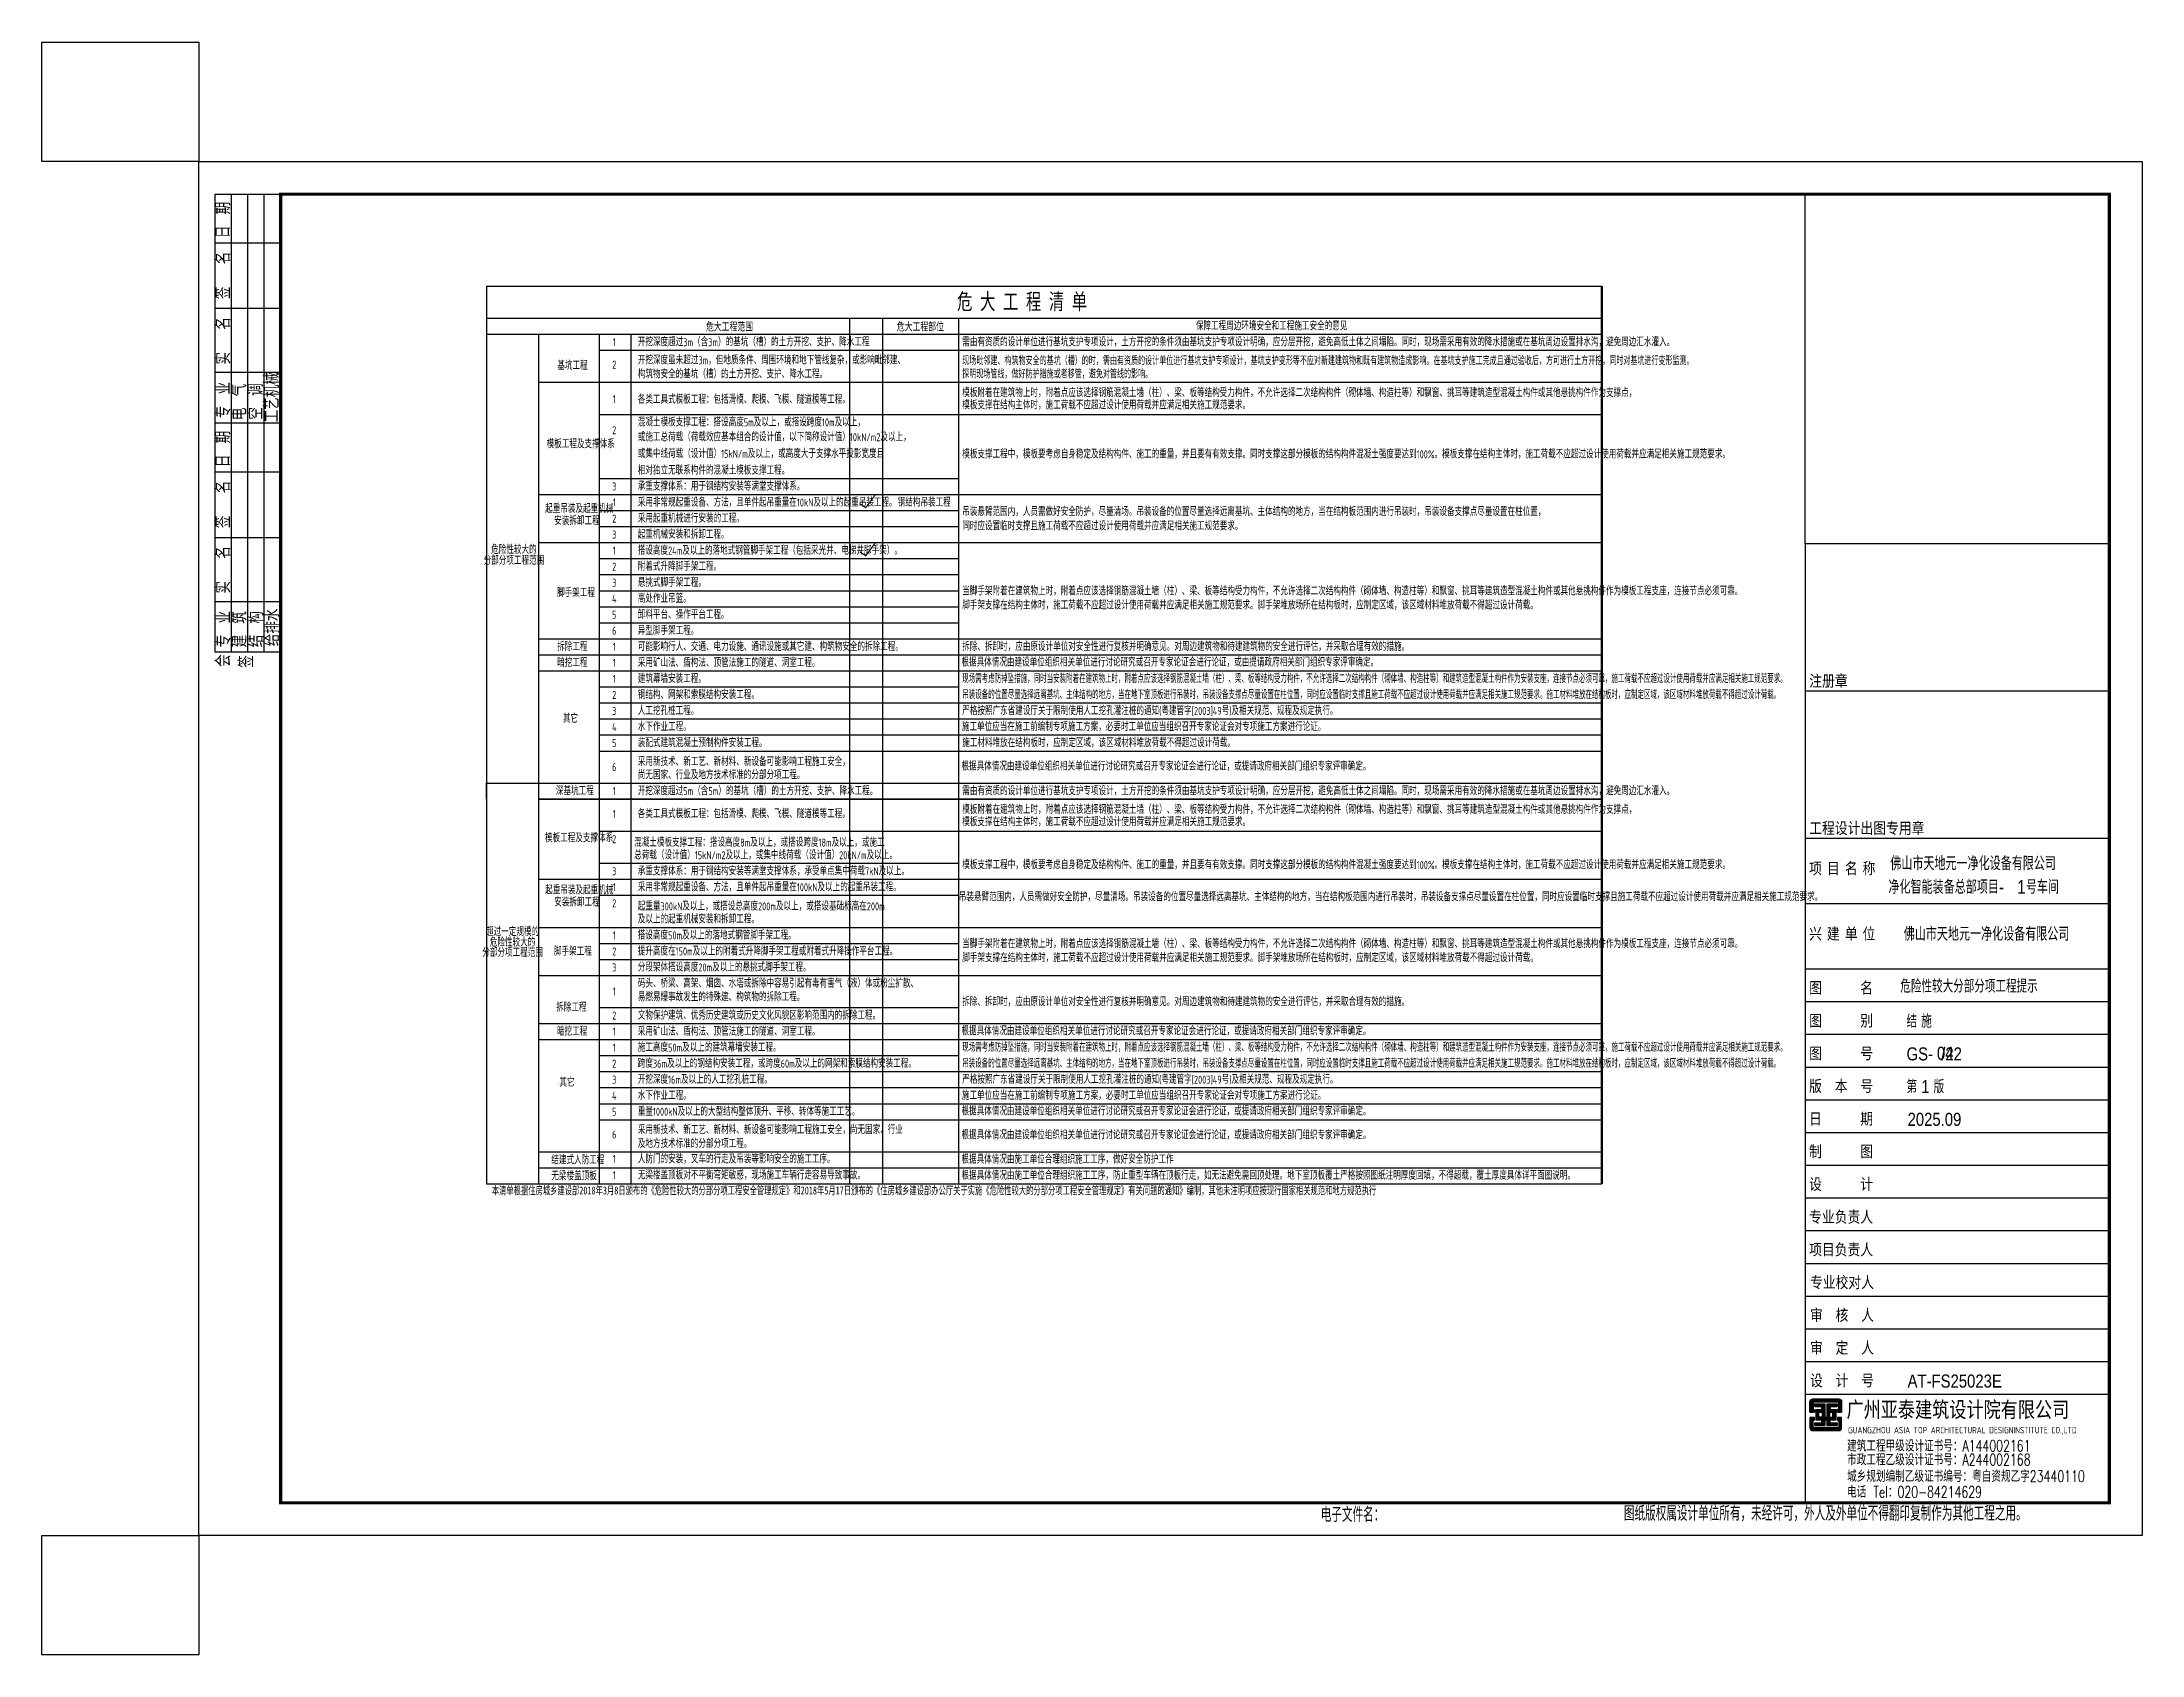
# Model space of a CAD drawing. Extents: x 250899 to 636064, y 268083 to 317384.
# Drawn here: x 507676 to 571870, y 268083 to 317384 of the extents above; entities that cross this region are included whole.
import ezdxf
from ezdxf.enums import TextEntityAlignment as Align

# ---------------------------------------------------------------- set-up
doc = ezdxf.new("R2010")
doc.units = 0
doc.header["$LTSCALE"] = 1000
doc.header["$MEASUREMENT"] = 0
for name, color, linetype in [('13', 13, 'Continuous'), ('14', 14, 'Continuous'), ('_0', 7, 'Continuous'), ('PUB_TITLE', 4, 'Continuous'), ('S-PUB-TAB', 4, 'Continuous'), ('SX-B-N02~N03$0$S-TABS', 7, 'Continuous')]:
    doc.layers.add(name, color=color, linetype=linetype)
doc.layers.add('text13', color=13, linetype='Continuous', lineweight=9)
doc.styles.add('_HZTXT', font='gs_txt.shx', dxfattribs={"width": 0.8, "bigfont": 'gs_hztxt.shx'})
doc.styles.add('HT', font='simhei.ttf')
doc.styles.add('HZTXT', font='txt.shx', dxfattribs={"bigfont": 'hztxt.shx'})
doc.styles.add('hztxt0', font='romans.shx', dxfattribs={"bigfont": 'gbcbig0.shx'})
doc.styles.get("Standard").update_dxf_attribs({"font": 'gbenor.shx', "bigfont": 'gbcbig0.shx'})
doc.styles.add('SX-B-N02~N03$0$HTU', font='SimSun.ttf', dxfattribs={"width": 0.7})
doc.styles.add('SX-B-N02~N03$0$TSSD_Norm', font='Tssdeng.shx', dxfattribs={"bigfont": 'hztxt.shx'})
doc.styles.add('宋体', font='SimSun.ttf', dxfattribs={"width": 0.7})

msp = doc.modelspace()

# ---------------------------------------------------------------- texts
at = {"layer": '13', "color": 7, "style": '_HZTXT', "width": 0.85}
for s, p in [('危险性较大分部分项工程提示', (564482.4, 288326.8)), ('04', (565601.1, 286276))]:
    msp.add_text(s, height=400, dxfattribs=at).set_placement(p)
at = {"layer": 'SX-B-N02~N03$0$S-TABS', "width": 0.7}
for s, height, style, p in [('危 大 工 程 清 单', 490, 'SX-B-N02~N03$0$HTU', (537637, 309453.9)), ('危大工程范围', 245, 'SX-B-N02~N03$0$HTU', (528692.6, 308687.7)), ('危大工程部位', 245, 'SX-B-N02~N03$0$HTU', (534527, 308687.7)), ('1', 245, 'SX-B-N02~N03$0$TSSD_Norm', (525169.2, 308208.2)), ('2', 245, 'SX-B-N02~N03$0$TSSD_Norm', (525169.2, 307523.7)), ('1', 245, 'SX-B-N02~N03$0$TSSD_Norm', (525169.2, 306468.4)), ('2', 245, 'SX-B-N02~N03$0$TSSD_Norm', (525169.2, 305519.6)), ('3', 245, 'SX-B-N02~N03$0$TSSD_Norm', (525169.2, 303798.2)), ('1', 245, 'SX-B-N02~N03$0$TSSD_Norm', (525169.2, 303308.2)), ('3', 245, 'SX-B-N02~N03$0$TSSD_Norm', (525169.2, 302328.2)), ('2', 245, 'SX-B-N02~N03$0$TSSD_Norm', (525169.2, 302818.2)), ('危险性较大的', 245, 'SX-B-N02~N03$0$TSSD_Norm', (522101.9, 301862.3)), ('1', 245, 'SX-B-N02~N03$0$TSSD_Norm', (525169.2, 301838.2)), ('分部分项工程范围', 245, 'SX-B-N02~N03$0$TSSD_Norm', (522101.9, 301531)), ('2', 245, 'SX-B-N02~N03$0$TSSD_Norm', (525169.2, 301348.2)), ('4', 245, 'SX-B-N02~N03$0$TSSD_Norm', (525169.2, 300368.2)), ('3', 245, 'SX-B-N02~N03$0$TSSD_Norm', (525169.2, 300858.2)), ('5', 245, 'SX-B-N02~N03$0$TSSD_Norm', (525169.2, 299878.2)), ('6', 245, 'SX-B-N02~N03$0$TSSD_Norm', (525169.2, 299388.2)), ('1', 245, 'SX-B-N02~N03$0$TSSD_Norm', (525169.2, 298898.2)), ('1', 245, 'SX-B-N02~N03$0$TSSD_Norm', (525169.2, 298408.2)), ('1', 245, 'SX-B-N02~N03$0$TSSD_Norm', (525169.2, 297918.2)), ('2', 245, 'SX-B-N02~N03$0$TSSD_Norm', (525169.2, 297428.2)), ('3', 245, 'SX-B-N02~N03$0$TSSD_Norm', (525169.2, 296938.2)), ('4', 245, 'SX-B-N02~N03$0$TSSD_Norm', (525169.2, 296448.2)), ('5', 245, 'SX-B-N02~N03$0$TSSD_Norm', (525169.2, 295958.2)), ('6', 245, 'SX-B-N02~N03$0$TSSD_Norm', (525169.2, 295225.8)), ('1', 245, 'SX-B-N02~N03$0$TSSD_Norm', (525169.2, 294488.2)), ('1', 245, 'SX-B-N02~N03$0$TSSD_Norm', (525169.2, 293788.5)), ('2', 245, 'SX-B-N02~N03$0$TSSD_Norm', (525169.2, 293018.2)), ('3', 245, 'SX-B-N02~N03$0$TSSD_Norm', (525169.2, 292038.2)), ('1', 245, 'SX-B-N02~N03$0$TSSD_Norm', (525169.2, 291548.2)), ('2', 245, 'SX-B-N02~N03$0$TSSD_Norm', (525169.2, 291058.2)), ('超过一定规模的', 245, 'SX-B-N02~N03$0$TSSD_Norm', (522061.1, 290181.6)), ('1', 245, 'SX-B-N02~N03$0$TSSD_Norm', (525169.2, 290078.2)), ('分部分项工程范围', 245, 'SX-B-N02~N03$0$TSSD_Norm', (522061.1, 289547.7)), ('危险性较大的', 245, 'SX-B-N02~N03$0$TSSD_Norm', (522061.1, 289859)), ('2', 245, 'SX-B-N02~N03$0$TSSD_Norm', (525169.2, 289588.2)), ('3', 245, 'SX-B-N02~N03$0$TSSD_Norm', (525169.2, 289098.2)), ('1', 245, 'SX-B-N02~N03$0$TSSD_Norm', (525169.2, 288361.8)), ('2', 245, 'SX-B-N02~N03$0$TSSD_Norm', (525169.2, 287628.2)), ('1', 245, 'SX-B-N02~N03$0$TSSD_Norm', (525169.2, 287138.2)), ('1', 245, 'SX-B-N02~N03$0$TSSD_Norm', (525169.2, 286648.2)), ('3', 245, 'SX-B-N02~N03$0$TSSD_Norm', (525169.2, 285668.2)), ('2', 245, 'SX-B-N02~N03$0$TSSD_Norm', (525169.2, 286158.2)), ('4', 245, 'SX-B-N02~N03$0$TSSD_Norm', (525169.2, 285178.2)), ('5', 245, 'SX-B-N02~N03$0$TSSD_Norm', (525169.2, 284688.2)), ('6', 245, 'SX-B-N02~N03$0$TSSD_Norm', (525169.2, 283990.9)), ('1', 245, 'SX-B-N02~N03$0$TSSD_Norm', (525169.2, 283247.6)), ('1', 245, 'SX-B-N02~N03$0$TSSD_Norm', (525169.2, 282748.9))]:
    msp.add_text(s, height=height, dxfattribs=dict(at, style=style)).set_placement(p, align=Align.MIDDLE_CENTER)
at = {"layer": 'SX-B-N02~N03$0$S-TABS'}
for s, style, width, p in [('保障工程周边环境安全和工程施工安全的意见', 'SX-B-N02~N03$0$TSSD_Norm', 0.7, (542948.5, 308575.7)), ('开挖深度超过3m（含3m）的基坑（槽）的土方开挖、支护、降水工程', 'SX-B-N02~N03$0$TSSD_Norm', 0.7, (525888.4, 308085.7)), ('需由有资质的设计单位进行基坑支护专项设计，土方开挖的条件须由基坑支护专项设计明确，应分层开挖，避免高低土体之间塌陷。同时，现场需采用有效的降水措施或在基坑周边设置排水沟，避免周边汇水灌入。', 'SX-B-N02~N03$0$TSSD_Norm', 0.7, (535806.5, 308085.7)), ('基坑工程', 'SX-B-N02~N03$0$TSSD_Norm', 0.7, (523428.3, 307368.2)), ('开挖深度虽未超过3m，但地质条件、周围环境和地下管线复杂，或影响毗邻建、', 'SX-B-N02~N03$0$TSSD_Norm', 0.7, (525888.4, 307532.3)), ('现场毗邻建、构筑物安全的基坑（槽）的时，需由有资质的设计单位进行基坑支护专项设计，基坑支护变形等不应对新建建筑物和既有建筑物造成影响。在基坑支护施工完成且通过验收后，方可进行土方开挖，同时对基坑进行变形监测。', 'SX-B-N02~N03$0$TSSD_Norm', 0.65, (535806.5, 307511.7)), ('构筑物安全的基坑（槽）的土方开挖、支护、降水工程。', 'SX-B-N02~N03$0$TSSD_Norm', 0.7, (525888.4, 307105.7)), ('探明现场管线，做好防护措施或者移管，避免对管线的影响。', 'SX-B-N02~N03$0$TSSD_Norm', 0.65, (535806.5, 307105.7)), ('各类工具式模板工程：包括滑模、爬模、飞模、隧道模等工程。', 'SX-B-N02~N03$0$TSSD_Norm', 0.7, (525888.4, 306332)), ('模板附着在建筑物上时，附着点应该选择钢筋混凝土墙（柱）、梁、板等结构受力构件，不允许选择二次结构构件（砌体墙、构造柱等）和飘窗、挑耳等建筑造型混凝土构件或其他悬挑构件作为支撑点，', 'SX-B-N02~N03$0$TSSD_Norm', 0.7, (535806.5, 306535.9)), ('模板支撑在结构主体时，施工荷载不应超过设计使用荷载并应满足相关施工规范要求。', 'SX-B-N02~N03$0$TSSD_Norm', 0.7, (535806.5, 306159.3)), ('混凝土模板支撑工程：搭设高度5m及以上，或搭设跨度10m及以上，', 'SX-B-N02~N03$0$TSSD_Norm', 0.7, (525888.4, 305635.7)), ('模板工程及支撑体系', 'SX-B-N02~N03$0$TSSD_Norm', 0.7, (523101.2, 304968.7)), ('或施工总荷载（荷载效应基本组合的设计值，以下简称设计值）10kN/m2及以上，', 'SX-B-N02~N03$0$TSSD_Norm', 0.7, (525888.4, 305182.4)), ('或集中线荷载（设计值）15kN/m及以上，或高度大于支撑水平投影宽度且', 'SX-B-N02~N03$0$TSSD_Norm', 0.7, (525888.4, 304674)), ('模板支撑工程中，模板要考虑自身稳定及结构构件、施工的重量，并且要有有效支撑。同时支撑这部分模板的结构构件混凝土强度要达到100%%%。模板支撑在结构主体时，施工荷载不应超过设计使用荷载并应满足相关施工规范要求。', 'SX-B-N02~N03$0$TSSD_Norm', 0.7, (535806.5, 304658.9)), ('相对独立无联系构件的混凝土模板支撑工程。', 'SX-B-N02~N03$0$TSSD_Norm', 0.7, (525888.4, 304165.7)), ('承重支撑体系：用于钢结构安装等满堂支撑体系。', 'SX-B-N02~N03$0$TSSD_Norm', 0.7, (525888.4, 303675.7)), ('起重吊装及起重机械', 'SX-B-N02~N03$0$TSSD_Norm', 0.7, (523057.1, 302995)), ('采用非常规起重设备、方法，且单件起吊重量在10kN及以上的起重吊装工程。', 'SX-B-N02~N03$0$TSSD_Norm', 0.7, (525888.4, 303185.7)), ('钢结构吊装工程', 'SX-B-N02~N03$0$TSSD_Norm', 0.7, (533834.4, 303185.7)), ('吊装悬臂范围内，人员需做好安全防护，尽量清场。吊装设备的位置尽量选择远离基坑、主体结构的地方，当在结构板范围内进行吊装时，吊装设备支撑点尽量设置在柱位置，', 'SX-B-N02~N03$0$TSSD_Norm', 0.7, (535806.5, 302901.6)), ('安装拆卸工程', 'SX-B-N02~N03$0$TSSD_Norm', 0.7, (523335.2, 302623.3)), ('起重机械安装和拆卸工程。', 'SX-B-N02~N03$0$TSSD_Norm', 0.7, (525888.4, 302205.7)), ('采用起重机械进行安装的工程。', 'SX-B-N02~N03$0$TSSD_Norm', 0.7, (525888.4, 302695.7)), ('同时应设置临时支撑且施工荷载不应超过设计使用荷载并应满足相关施工规范要求。', 'SX-B-N02~N03$0$TSSD_Norm', 0.7, (535806.5, 302461.4)), ('搭设高度24m及以上的落地式钢管脚手架工程（包括采光井、电梯井脚手架）。', 'SX-B-N02~N03$0$TSSD_Norm', 0.7, (525888.4, 301715.7)), ('附着式升降脚手架工程。', 'SX-B-N02~N03$0$TSSD_Norm', 0.7, (525888.4, 301225.7)), ('脚手架工程', 'SX-B-N02~N03$0$TSSD_Norm', 0.7, (523422, 300423.6)), ('悬挑式脚手架工程。', 'SX-B-N02~N03$0$TSSD_Norm', 0.7, (525888.4, 300735.7)), ('高处作业吊篮。', 'SX-B-N02~N03$0$TSSD_Norm', 0.7, (525888.4, 300245.7)), ('当脚手架附着在建筑物上时，附着点应该选择钢筋混凝土墙（柱）、梁、板等结构受力构件，不允许选择二次结构构件（砌体墙、构造柱等）和飘窗、挑耳等建筑造型混凝土构件或其他悬挑构件作为模板工程支座，连接节点必须可靠。', 'SX-B-N02~N03$0$TSSD_Norm', 0.7, (535806.5, 300474.6)), ('卸料平台、操作平台工程。', 'SX-B-N02~N03$0$TSSD_Norm', 0.7, (525888.4, 299755.7)), ('脚手架支撑在结构主体时，施工荷载不应超过设计使用荷载并应满足相关施工规范要求。脚手架堆放场所在结构板时，应制定区域，该区域材料堆放荷载不得超过设计荷载。', 'SX-B-N02~N03$0$TSSD_Norm', 0.7, (535806.5, 300042.9)), ('异型脚手架工程。', 'SX-B-N02~N03$0$TSSD_Norm', 0.7, (525888.4, 299265.7)), ('拆除工程', 'SX-B-N02~N03$0$TSSD_Norm', 0.7, (523425.6, 298775.7)), ('暗挖工程', 'SX-B-N02~N03$0$TSSD_Norm', 0.7, (523425.6, 298285.7)), ('采用矿山法、盾构法、顶管法施工的隧道、洞室工程。', 'SX-B-N02~N03$0$TSSD_Norm', 0.7, (525888.4, 298285.7)), ('可能影响行人、交通、电力设施、通讯设施或其它建、构筑物安全的拆除工程。', 'SX-B-N02~N03$0$TSSD_Norm', 0.7, (525888.4, 298775.7)), ('根据具体情况由建设单位组织相关单位进行讨论研究或召开专家论证会进行论证，或由提请政府相关部门组织专家评审确定。', 'SX-B-N02~N03$0$TSSD_Norm', 0.7, (535783.8, 298297.7)), ('拆除、拆卸时，应由原设计单位对安全性进行复核并明确意见。对周边建筑物和待建建筑物的安全进行评估，并采取合理有效的措施。', 'SX-B-N02~N03$0$TSSD_Norm', 0.7, (535806.5, 298775.7)), ('建筑幕墙安装工程。', 'SX-B-N02~N03$0$TSSD_Norm', 0.7, (525888.4, 297795.7)), ('现场需考虑防掉坠措施，同时当安装附着在建筑物上时，附着点应该选择钢筋混凝土墙（柱）、梁、板等结构受力构件，不允许选择二次结构构件（砌体墙、构造柱等）和建筑造型混凝土构件作为安装支座，连接节点必须可靠，施工荷载不应超过设计使用荷载并应满足相关施工规范要求。', 'SX-B-N02~N03$0$TSSD_Norm', 0.6, (535806.5, 297795.7)), ('钢结构、网架和索膜结构安装工程。', 'SX-B-N02~N03$0$TSSD_Norm', 0.7, (525888.4, 297305.7)), ('吊装设备的位置尽量选择远离基坑、主体结构的地方，当在地下室顶板进行吊装时，吊装设备支撑点尽量设置在柱位置，同时应设置临时支撑且施工荷载不应超过设计使用荷载并应满足相关施工规范要求。施工材料堆放在结构板时，应制定区域，该区域材料堆放荷载不得超过设计荷载。', 'SX-B-N02~N03$0$TSSD_Norm', 0.6, (535806.5, 297305.7)), ('其它', 'SX-B-N02~N03$0$TSSD_Norm', 0.7, (523598.2, 296577.2)), ('水下作业工程。', 'SX-B-N02~N03$0$TSSD_Norm', 0.7, (525888.4, 296325.7)), ('人工挖孔桩工程。', 'SX-B-N02~N03$0$TSSD_Norm', 0.7, (525888.4, 296815.7)), ('施工单位应当在施工前编制专项施工方案，必要时工单位应当组织召开专家论证会对专项施工方案进行论证。', 'SX-B-N02~N03$0$TSSD_Norm', 0.7, (535795.1, 296326)), ('严格按照广东省建设厅关于限制使用人工挖孔灌注桩的通知(粤建管字[2003]49号)及相关规范、规程及规定执行。', 'SX-B-N02~N03$0$TSSD_Norm', 0.7, (535806.5, 296815.7)), ('装配式建筑混凝土预制构件安装工程。', 'SX-B-N02~N03$0$TSSD_Norm', 0.7, (525888.4, 295835.7)), ('施工材料堆放在结构板时，应制定区域，该区域材料堆放荷载不得超过设计荷载。', 'SX-B-N02~N03$0$TSSD_Norm', 0.7, (535806.5, 295835.7)), ('采用新技术、新工艺、新材料、新设备可能影响工程施工安全，', 'SX-B-N02~N03$0$TSSD_Norm', 0.7, (525888.4, 295260.9)), ('根据具体情况由建设单位组织相关单位进行讨论研究或召开专家论证会进行论证，或提请政府相关部门组织专家评审确定。', 'SX-B-N02~N03$0$TSSD_Norm', 0.7, (535783.8, 295119.5)), ('尚无国家、行业及地方技术标准的分部分项工程。', 'SX-B-N02~N03$0$TSSD_Norm', 0.7, (525888.4, 294855.7)), ('深基坑工程', 'SX-B-N02~N03$0$TSSD_Norm', 0.7, (523386.8, 294365.7)), ('开挖深度超过5m（含5m）的基坑（槽）的土方开挖、支护、降水工程。', 'SX-B-N02~N03$0$TSSD_Norm', 0.7, (525888.4, 294365.7)), ('模板附着在建筑物上时，附着点应该选择钢筋混凝土墙（柱）、梁、板等结构受力构件，不允许选择二次结构构件（砌体墙、构造柱等）和飘窗、挑耳等建筑造型混凝土构件或其他悬挑构件作为支撑点，', 'SX-B-N02~N03$0$TSSD_Norm', 0.7, (535806.5, 293795.9)), ('需由有资质的设计单位进行基坑支护专项设计，土方开挖的条件须由基坑支护专项设计明确，应分层开挖，避免高低土体之间塌陷。同时，现场需采用有效的降水措施或在基坑周边设置排水沟，避免周边汇水灌入。', 'SX-B-N02~N03$0$TSSD_Norm', 0.7, (535806.5, 294365.7)), ('各类工具式模板工程：包括滑模、爬模、飞模、隧道模等工程。', 'SX-B-N02~N03$0$TSSD_Norm', 0.7, (525888.4, 293666)), ('模板支撑在结构主体时，施工荷载不应超过设计使用荷载并应满足相关施工规范要求。', 'SX-B-N02~N03$0$TSSD_Norm', 0.7, (535806.5, 293419.3)), ('模板工程及支撑体系', 'SX-B-N02~N03$0$TSSD_Norm', 0.7, (523051.9, 292928)), ('混凝土模板支撑工程：搭设高度8m及以上，或搭设跨度18m及以上，或施工', 'SX-B-N02~N03$0$TSSD_Norm', 0.7, (525777.3, 292791.2)), ('总荷载（设计值）15kN/m2及以上，或集中线荷载（设计值）20kN/m及以上。', 'SX-B-N02~N03$0$TSSD_Norm', 0.7, (525777.3, 292405.7)), ('承重支撑体系：用于钢结构安装等满堂支撑体系，承受单点集中荷载7kN及以上。', 'SX-B-N02~N03$0$TSSD_Norm', 0.7, (525888.4, 291915.7)), ('模板支撑工程中，模板要考虑自身稳定及结构构件、施工的重量，并且要有有效支撑。同时支撑这部分模板的结构构件混凝土强度要达到100%%%。模板支撑在结构主体时，施工荷载不应超过设计使用荷载并应满足相关施工规范要求。', 'SX-B-N02~N03$0$TSSD_Norm', 0.7, (535806.5, 292106.9)), ('起重吊装及起重机械', 'SX-B-N02~N03$0$TSSD_Norm', 0.7, (523057.1, 291335.6)), ('采用非常规起重设备、方法，且单件起吊重量在100kN及以上的起重吊装工程。', 'SX-B-N02~N03$0$TSSD_Norm', 0.7, (525888.4, 291425.7)), ('安装拆卸工程', 'SX-B-N02~N03$0$TSSD_Norm', 0.7, (523335.2, 290964)), ('起重量300kN及以上，或搭设总高度200m及以上，或搭设基础标高在200m', 'SX-B-N02~N03$0$TSSD_Norm', 0.7, (525888.4, 290841)), ('吊装悬臂范围内，人员需做好安全防护，尽量清场。吊装设备的位置尽量选择远离基坑、主体结构的地方，当在结构板范围内进行吊装时，吊装设备支撑点尽量设置在柱位置，同时应设置临时支撑且施工荷载不应超过设计使用荷载并应满足相关施工规范要求。', 'SX-B-N02~N03$0$TSSD_Norm', 0.7, (535700.5, 291126.3)), ('及以上的起重机械安装和拆卸工程。', 'SX-B-N02~N03$0$TSSD_Norm', 0.7, (525888.4, 290445.7)), ('搭设高度50m及以上的落地式钢管脚手架工程。', 'SX-B-N02~N03$0$TSSD_Norm', 0.7, (525888.4, 289955.7)), ('脚手架工程', 'SX-B-N02~N03$0$TSSD_Norm', 0.7, (523325.4, 289459.9)), ('提升高度在150m及以上的附着式升降脚手架工程或附着式升降操作平台工程。', 'SX-B-N02~N03$0$TSSD_Norm', 0.7, (525888.4, 289465.7)), ('脚手架支撑在结构主体时，施工荷载不应超过设计使用荷载并应满足相关施工规范要求。脚手架堆放场所在结构板时，应制定区域，该区域材料堆放荷载不得超过设计荷载。', 'SX-B-N02~N03$0$TSSD_Norm', 0.7, (535806.5, 289262.9)), ('当脚手架附着在建筑物上时，附着点应该选择钢筋混凝土墙（柱）、梁、板等结构受力构件，不允许选择二次结构构件（砌体墙、构造柱等）和飘窗、挑耳等建筑造型混凝土构件或其他悬挑构件作为模板工程支座，连接节点必须可靠。', 'SX-B-N02~N03$0$TSSD_Norm', 0.7, (535806.5, 289694.6)), ('分段架体搭设高度20m及以上的悬挑式脚手架工程。', 'SX-B-N02~N03$0$TSSD_Norm', 0.7, (525888.4, 288975.7)), ('码头、桥梁、高架、烟囱、水塔或拆除中容易引起有毒有害气（液）体或粉尘扩散、', 'SX-B-N02~N03$0$TSSD_Norm', 0.7, (525888.4, 288485.7)), ('易燃易爆事故发生的特殊建、构筑物的拆除工程。', 'SX-B-N02~N03$0$TSSD_Norm', 0.7, (525888.4, 288066.7)), ('拆除工程', 'SX-B-N02~N03$0$TSSD_Norm', 0.7, (523396.2, 287750.7)), ('文物保护建筑、优秀历史建筑或历史文化风貌区影响范围内的拆除工程。', 'SX-B-N02~N03$0$TSSD_Norm', 0.7, (525888.4, 287505.7)), ('拆除、拆卸时，应由原设计单位对安全性进行复核并明确意见。对周边建筑物和待建建筑物的安全进行评估，并采取合理有效的措施。', 'SX-B-N02~N03$0$TSSD_Norm', 0.7, (535806.5, 287919.1)), ('暗挖工程', 'SX-B-N02~N03$0$TSSD_Norm', 0.7, (523417.8, 287015.7)), ('采用矿山法、盾构法、顶管法施工的隧道、洞室工程。', 'SX-B-N02~N03$0$TSSD_Norm', 0.7, (525888.4, 287015.7)), ('根据具体情况由建设单位组织相关单位进行讨论研究或召开专家论证会进行论证，或提请政府相关部门组织专家评审确定。', 'SX-B-N02~N03$0$TSSD_Norm', 0.7, (535783.8, 287027.7)), ('施工高度50m及以上的建筑幕墙安装工程。', 'SX-B-N02~N03$0$TSSD_Norm', 0.7, (525888.4, 286525.7)), ('跨度36m及以上的钢结构安装工程，或跨度60m及以上的网架和索膜结构安装工程。', 'SX-B-N02~N03$0$TSSD_Norm', 0.7, (525888.4, 286035.7)), ('现场需考虑防掉坠措施，同时当安装附着在建筑物上时，附着点应该选择钢筋混凝土墙（柱）、梁、板等结构受力构件，不允许选择二次结构构件（砌体墙、构造柱等）和建筑造型混凝土构件作为安装支座，连接节点必须可靠，施工荷载不应超过设计使用荷载并应满足相关施工规范要求。', 'SX-B-N02~N03$0$TSSD_Norm', 0.6, (535806.5, 286525.7)), ('吊装设备的位置尽量选择远离基坑、主体结构的地方，当在地下室顶板进行吊装时，吊装设备支撑点尽量设置在柱位置，同时应设置临时支撑且施工荷载不应超过设计使用荷载并应满足相关施工规范要求。施工材料堆放在结构板时，应制定区域，该区域材料堆放荷载不得超过设计荷载。', 'SX-B-N02~N03$0$TSSD_Norm', 0.6, (535806.5, 286035.7)), ('其它', 'SX-B-N02~N03$0$TSSD_Norm', 0.7, (523491.8, 285455.4)), ('开挖深度16m及以上的人工挖孔桩工程。', 'SX-B-N02~N03$0$TSSD_Norm', 0.7, (525888.4, 285545.7)), ('严格按照广东省建设厅关于限制使用人工挖孔灌注桩的通知(粤建管字[2003]49号)及相关规范、规程及规定执行。', 'SX-B-N02~N03$0$TSSD_Norm', 0.7, (535806.5, 285545.7)), ('水下作业工程。', 'SX-B-N02~N03$0$TSSD_Norm', 0.7, (525888.4, 285055.7)), ('施工单位应当在施工前编制专项施工方案，必要时工单位应当组织召开专家论证会对专项施工方案进行论证。', 'SX-B-N02~N03$0$TSSD_Norm', 0.7, (535795.1, 285056)), ('重量1000kN及以上的大型结构整体顶升、平移、转体等施工工艺。', 'SX-B-N02~N03$0$TSSD_Norm', 0.7, (525888.4, 284565.7)), ('根据具体情况由建设单位组织相关单位进行讨论研究或召开专家论证会进行论证，或提请政府相关部门组织专家评审确定。', 'SX-B-N02~N03$0$TSSD_Norm', 0.7, (535783.8, 284577.7)), ('采用新技术、新工艺、新材料、新设备可能影响工程施工安全，尚无国家、行业', 'SX-B-N02~N03$0$TSSD_Norm', 0.7, (525888.4, 284008.6)), ('及地方技术标准的分部分项工程。', 'SX-B-N02~N03$0$TSSD_Norm', 0.7, (525888.4, 283585.7)), ('根据具体情况由建设单位组织相关单位进行讨论研究或召开专家论证会进行论证，或提请政府相关部门组织专家评审确定。', 'SX-B-N02~N03$0$TSSD_Norm', 0.7, (535783.8, 283849.5)), ('结建式人防工程', 'SX-B-N02~N03$0$TSSD_Norm', 0.7, (523245.7, 283084.2)), ('人防门的安装，叉车的行走及吊装等影响安全的施工工序。', 'SX-B-N02~N03$0$TSSD_Norm', 0.7, (525888.4, 283113.3)), ('根据具体情况由施工单位合理组织施工工序，做好安全防护工作', 'SX-B-N02~N03$0$TSSD_Norm', 0.7, (535783.8, 283105.5)), ('无梁楼盖顶板', 'SX-B-N02~N03$0$TSSD_Norm', 0.7, (523245.7, 282596.4)), ('无梁楼盖顶板对不平衡弯矩敏感，现场施工车辆行走容易导致事故。', 'SX-B-N02~N03$0$TSSD_Norm', 0.7, (525888.4, 282621.1)), ('根据具体情况由施工单位合理组织施工工序，防止重型车辆在顶板行走，如无法避免需回顶处理。地下室顶板覆土严格按照图纸注明厚度回填，不得超载，覆土厚度具体详平面图说明。', 'SX-B-N02~N03$0$TSSD_Norm', 0.7, (535783.8, 282613.3)), ('本清单根据住房城乡建设部2018年3月8日颁布的《危险性较大的分部分项工程安全管理规定》和2018年5月17日颁布的《住房城乡建设部办公厅关于实施《危险性较大的分部分项工程安全管理规定》有关问题的通知》编制，其他未注明项应按现行国家相关规范和地方规范执行', 'SX-B-N02~N03$0$HTU', 0.65, (521424.9, 282159.5))]:
    msp.add_text(s, height=245, dxfattribs=dict(at, style=style, width=width)).set_placement(p)

# ---------------------------------------------------------------- blocks, each defined once
blk = doc.blocks.new('弘吉车间2')
at = {"layer": '14'}
h = blk.add_hatch(dxfattribs=at)
h.set_pattern_fill('ANSI31', color=256, scale=100, angle=135, style=0)
h.set_pattern_definition([(180, (-226475.39, -78017.824), (-3e-15, -12.5), [])])
edge = h.paths.add_edge_path()
edge.add_line((-9011, 2855), (-9011, 2773))
edge.add_line((-9011, 2773), (-9152, 2773))
edge.add_line((-9152, 2773), (-9152, 3084))
edge.add_arc((-9062, 3084), 90, 90, 180, ccw=False)
edge.add_line((-9062, 3174), (-8271, 3174))
edge.add_arc((-8271, 3084), 90, 0, 90, ccw=False)
edge.add_line((-8181, 3084), (-8181, 2768))
edge.add_line((-8181, 2768), (-8311, 2768))
edge.add_line((-8311, 2768), (-8311, 2862))
edge.add_line((-8311, 2862), (-8282, 2862))
edge.add_line((-8282, 2862), (-8268, 2862))
edge.add_line((-8268, 2862), (-8268, 3074))
edge.add_line((-8268, 3074), (-9055, 3074))
edge.add_line((-9055, 3074), (-9055, 2855))
edge.add_line((-9055, 2855), (-9011, 2855))
h.paths.add_polyline_path([(-8629, 2622), (-8629, 3030), (-8321, 3030), (-8321, 2942), (-8535, 2942), (-8535, 2855), (-8362, 2855), (-8362, 2525), (-8542, 2525), (-8542, 2442), (-8320, 2442), (-8320, 2365), (-8628, 2365), (-8628, 2526), (-8697, 2526), (-8697, 2365), (-9006, 2365), (-9006, 2442), (-8784, 2442), (-8784, 2525), (-8963, 2525), (-8963, 2855), (-8790, 2855), (-8790, 2942), (-9004, 2942), (-9004, 3030), (-8697, 3030), (-8697, 2622)])
h.paths.add_polyline_path([(-8874, 2772), (-8776, 2772), (-8776, 2616), (-8874, 2616)], flags=16)
h.paths.add_polyline_path([(-8452, 2772), (-8549, 2772), (-8549, 2616), (-8452, 2616)], flags=16)
edge = h.paths.add_edge_path()
edge.add_line((-9011, 2525), (-9011, 2607))
edge.add_line((-9011, 2607), (-9152, 2607))
edge.add_line((-9152, 2607), (-9152, 2296))
edge.add_arc((-9062, 2296), 90, 180, 270)
edge.add_line((-9062, 2206), (-8271, 2206))
edge.add_arc((-8271, 2296), 90, 270, 360)
edge.add_line((-8181, 2296), (-8181, 2612))
edge.add_line((-8181, 2612), (-8311, 2612))
edge.add_line((-8311, 2612), (-8311, 2518))
edge.add_line((-8311, 2518), (-8282, 2518))
edge.add_line((-8282, 2518), (-8268, 2518))
edge.add_line((-8268, 2518), (-8268, 2306))
edge.add_line((-8268, 2306), (-9055, 2306))
edge.add_line((-9055, 2306), (-9055, 2525))
edge.add_line((-9055, 2525), (-9011, 2525))
for p, q in [((-9300, 29320), (-9300, 0)), ((-9300, 29320), (0, 29320)), ((-9300, 24820), (0, 24820)), ((-9300, 20320), (0, 20320)), ((-9300, 18320), (0, 18320)), ((-9300, 16320), (0, 16320)), ((-9300, 15320), (0, 15320)), ((-9300, 14320), (0, 14320)), ((-9300, 13320), (0, 13320)), ((-9300, 12320), (0, 12320)), ((-9300, 11320), (0, 11320)), ((-9300, 10320), (0, 10320)), ((-9300, 9320), (0, 9320)), ((-9300, 8320), (0, 8320)), ((-9300, 7320), (0, 7320)), ((-9300, 6320), (0, 6320)), ((-9300, 5320), (0, 5320)), ((-9300, 4320), (0, 4320)), ((-9300, 3320), (0, 3320)), ((-9300, 3320), (0, 3320))]:
    blk.add_line(p, q, dxfattribs=at)
for points in [[(-9011, 2855), (-9011, 2773), (-9152, 2773), (-9152, 3084, -0.414214), (-9062, 3174), (-8271, 3174, -0.414214), (-8181, 3084), (-8181, 2768), (-8311, 2768), (-8311, 2862), (-8282, 2862), (-8268, 2862), (-8268, 3074), (-9055, 3074), (-9055, 2855)], [(-9011, 2525), (-9011, 2607), (-9152, 2607), (-9152, 2296, 0.414214), (-9062, 2206), (-8271, 2206, 0.414214), (-8181, 2296), (-8181, 2612), (-8311, 2612), (-8311, 2518), (-8282, 2518), (-8268, 2518), (-8268, 2306), (-9055, 2306), (-9055, 2525)]]:
    blk.add_lwpolyline(points, format="xyb", close=True, dxfattribs=at)
blk.add_lwpolyline([(-8629, 2622), (-8629, 2622), (-8629, 3030), (-8321, 3030), (-8321, 2942), (-8535, 2942), (-8535, 2855), (-8362, 2855), (-8362, 2525), (-8542, 2525), (-8542, 2442), (-8320, 2442), (-8320, 2365), (-8628, 2365), (-8628, 2526), (-8697, 2526), (-8697, 2365), (-9006, 2365), (-9006, 2442), (-8784, 2442), (-8784, 2525), (-8963, 2525), (-8963, 2855), (-8790, 2855), (-8790, 2942), (-9004, 2942), (-9004, 3030), (-8697, 3030), (-8697, 2622), (-8629, 2622)], dxfattribs=at)
for points in [[(-8874, 2772), (-8776, 2772), (-8776, 2616), (-8874, 2616)], [(-8452, 2772), (-8549, 2772), (-8549, 2616), (-8452, 2616)]]:
    blk.add_lwpolyline(points, close=True, dxfattribs=at)
at = {"layer": '13', "color": 7, "style": '_HZTXT', "width": 0.85}
for s, height, p in [('佛山市天地元一净化设备有限公司', 417.91, (-6694, 19336)), ('净化智能装备总部项目-', 417.91, (-6750, 18616)), ('1号车间', 417.9, (-2815, 18616)), ('佛山市天地元一净化设备有限公司', 417.91, (-6282, 17179)), ('结 施', 400, (-6198, 14522)), ('GS-  /22', 400, (-6198, 13522)), ('第 1 版', 400, (-6198, 12522)), ('2025.09', 400, (-6166, 11522)), ('AT-FS25023E', 400, (-6166, 3522))]:
    blk.add_text(s, height=height, dxfattribs=at).set_placement(p)
at = {"layer": '13', "style": 'HZTXT', "width": 0.7}
for s, p in [('建筑工程甲级设计证书号：A144002161', (-8015, 1568)), ('市政工程乙级设计证书号：A244002168', (-8015, 1144)), ('城乡规划编制乙级证书编号：粤自资规乙字23440110', (-8015, 639)), ('电话 Tel：020-84214629', (-8015, 159))]:
    blk.add_text(s, height=350, rotation=359.99972, dxfattribs=at).set_placement(p)
at = {"layer": '14'}
for s, height, style, width, p in [('注册章', 350, '宋体', 0.82, (-9173, 24949)), ('工程设计出图专用章', 350, '宋体', 0.82, (-9173, 20449)), ('项', 350, '宋体', 0.82, (-9176, 19220)), ('目', 350, '宋体', 0.82, (-8632, 19220)), ('名', 350, '宋体', 0.82, (-8081, 19220)), ('称', 350, '宋体', 0.82, (-7542, 19220)), ('兴', 350, '宋体', 0.82, (-9176, 17220)), ('建', 350, '宋体', 0.82, (-8632, 17220)), ('单', 350, '宋体', 0.82, (-8081, 17220)), ('位', 350, '宋体', 0.82, (-7542, 17220)), ('图      名', 350, '宋体', 0.82, (-9176, 15566)), ('图      别', 350, '宋体', 0.82, (-9176, 14566)), ('图      号', 350, '宋体', 0.82, (-9176, 13566)), ('版  本  号', 350, '宋体', 0.82, (-9176, 12566)), ('日      期', 350, '宋体', 0.82, (-9176, 11566)), ('制      图', 350, '宋体', 0.82, (-9176, 10566)), ('设      计', 350, '宋体', 0.82, (-9176, 9566)), ('专业负责人', 350, '宋体', 0.82, (-9176, 8566)), ('项目负责人', 350, '宋体', 0.82, (-9176, 7566)), ('专业校对人', 350, '宋体', 0.82, (-9149, 6566, -24845)), ('审  核  人', 350, '宋体', 0.82, (-9149, 5566, -24845)), ('审  定  人', 350, '宋体', 0.82, (-9149, 4566, -24845)), ('设  计  号', 350, '宋体', 0.82, (-9149, 3566, -24845)), ('广州亚泰建筑设计院有限公司', 480, 'HT', 0.8, (-8033, 2612))]:
    blk.add_text(s, height=height, dxfattribs=dict(at, style=style, width=width)).set_placement(p)
at = {"layer": '14', "width": 0.8}
blk.add_text('GUANGZHOU ASIA TOP ARCHITECTURAL DESIGNINSTITUTE CO.,LTD', height=198, rotation=359.99972, dxfattribs=at).set_placement((-7987, 2124, -24845))
at = {"layer": '14', "style": 'hztxt0'}
for s, p in [('电子文件名：', (-24105, -584)), ('图纸版权属设计单位所有，未经许可，外人及外单位不得翻印复制作为其他工程之用。', (-14838, -548))]:
    blk.add_text(s, height=450, rotation=359.99972, dxfattribs=at).set_placement(p)
blk = doc.blocks.new('A$C393D5F54')
at = {"layer": '14'}
for p, q in [((0, 446), (0, 14446)), ((0, 14446), (2000, 14446)), ((500, 446), (500, 14446)), ((1000, 446), (1000, 14446)), ((1500, 446), (1500, 14446)), ((2000, 446), (2000, 14446)), ((2000, 12946), (0, 12946)), ((2000, 10946), (0, 10946)), ((2000, 8990), (0, 8990)), ((2000, 7446), (0, 7446)), ((2000, 5946), (0, 5946)), ((2000, 3946), (0, 3946)), ((2000, 1990), (0, 1990)), ((2000, 446), (0, 446))]:
    blk.add_line(p, q, dxfattribs=at)
at = {"layer": '14', "style": 'HZTXT', "width": 0.85}
for s, p in [('日 期', (462, 13105)), ('签  名', (466, 11238)), ('实  名', (466, 9238)), ('专 业', (472, 7598)), ('电 气', (957, 7540)), ('空 调', (1460, 7558)), ('工艺机械', (1953, 7471)), ('日 期', (462, 6105)), ('签  名', (466, 4238)), ('实  名', (466, 2238)), ('专 业', (480, 598)), ('建 筑', (967, 592)), ('结 构', (1470, 597)), ('给排水', (1970, 629)), ('会', (470, -3)), ('签', (1174, -27))]:
    blk.add_text(s, height=450, rotation=90, dxfattribs=at).set_placement(p)

# ---------------------------------------------------------------- linework, layer by layer
msp.add_line((555356.7, 309923.2), (555356.7, 282481))
msp.add_lwpolyline([(521266.7, 294243.2), (521266.7, 294243.2), (521266.7, 294733.2), (555356.7, 294733.2), (555356.7, 294243.2), (522854.8, 294243.2)])
at = {"layer": '14'}
msp.add_line((561570, 302053.2), (561570, 312733.2), dxfattribs=at)
at = {"layer": 'PUB_TITLE'}
msp.add_lwpolyline([(512470, 271733.2), (512470, 313733.2), (571870, 313733.2), (571870, 271733.2)], close=True, dxfattribs=at)
at = {"layer": 'PUB_TITLE', "const_width": 100}
msp.add_lwpolyline([(514970, 272733.2), (570870, 272733.2), (570870, 312733.2), (514970, 312733.2)], close=True, dxfattribs=at)
at = {"layer": 'PUB_TITLE', "color": 4, "const_width": 70}
msp.add_lwpolyline([(555356.7, 309923.2), (555356.7, 282481)], dxfattribs=at)
at = {"layer": 'S-PUB-TAB'}
for points in [[(507675.8, 317383.9), (512470, 317383.9), (512470, 313733.2), (507675.8, 313733.2)], [(507675.8, 271733.2), (512470, 271733.2), (512470, 268082.5), (507675.8, 268082.5)]]:
    msp.add_lwpolyline(points, close=True, dxfattribs=at)
at = {"layer": 'SX-B-N02~N03$0$S-TABS'}
for p, q in [((521266.7, 309923.2), (521266.7, 282481)), ((521266.7, 309923.2), (555356.7, 309923.2)), ((521266.7, 308943.2), (555356.7, 308943.2)), ((532362.3, 308943.2), (532362.3, 294733.2)), ((533367.3, 308943.2), (533367.3, 282481)), ((535687.8, 308943.2), (535687.8, 294733.2)), ((521266.7, 308453.2), (555356.7, 308453.2)), ((522854.8, 308453.2), (522854.8, 294733.2)), ((524704.1, 308453.2), (524704.1, 294733.2)), ((525676.9, 308453.2), (525676.9, 294733.2)), ((524704.1, 307963.2), (555356.7, 307963.2)), ((522854.8, 306983.2), (555356.7, 306983.2)), ((524704.1, 306003.2), (535687.8, 306003.2)), ((535687.8, 306003.2), (555356.7, 306003.2)), ((524704.1, 304043.2), (535687.8, 304043.2)), ((522854.8, 303553.2), (555356.7, 303553.2)), ((524704.1, 303553.2), (555356.7, 303553.2)), ((524704.1, 303063.2), (535687.8, 303063.2)), ((524704.1, 302573.2), (535687.8, 302573.2)), ((522854.8, 302083.2), (555356.7, 302083.2)), ((524704.1, 301593.2), (535687.8, 301593.2)), ((524704.1, 301103.2), (535687.8, 301103.2)), ((524704.1, 300613.2), (535687.8, 300613.2)), ((524704.1, 300123.2), (535687.8, 300123.2)), ((524704.1, 299633.2), (535687.8, 299633.2)), ((522854.8, 299143.2), (555356.7, 299143.2)), ((522854.8, 298653.2), (555356.7, 298653.2)), ((522854.8, 298163.2), (555356.7, 298163.2)), ((524704.1, 297673.2), (535687.8, 297673.2)), ((524704.1, 297183.2), (555356.7, 297183.2)), ((524704.1, 296693.2), (555356.7, 296693.2)), ((524704.1, 296203.2), (555356.7, 296203.2)), ((524704.1, 295713.2), (555356.7, 295713.2)), ((521266.7, 294733.2), (555356.7, 294733.2)), ((522854.8, 294733.2), (555356.7, 294733.2)), ((522854.8, 294733.2), (522854.8, 282481)), ((524704.1, 294733.2), (524704.1, 282481)), ((525676.9, 294733.2), (525676.9, 282481)), ((532362.3, 294733.2), (532362.3, 282481)), ((535687.8, 294733.2), (535687.8, 282481)), ((522854.8, 294243.2), (555356.7, 294243.2)), ((524704.1, 293263.2), (555356.7, 293263.2)), ((524704.1, 292283.2), (535687.8, 292283.2)), ((522854.8, 291793.2), (555356.7, 291793.2)), ((524704.1, 291303.2), (535687.8, 291303.2)), ((522854.8, 290323.2), (555356.7, 290323.2)), ((524704.1, 289833.2), (535687.8, 289833.2)), ((524704.1, 289343.2), (535687.8, 289343.2)), ((522854.8, 288853.2), (555356.7, 288853.2)), ((524704.1, 287873.2), (535687.8, 287873.2)), ((522854.8, 287383.2), (555356.7, 287383.2)), ((522854.8, 286893.2), (555356.7, 286893.2)), ((524704.1, 286403.2), (535687.8, 286403.2)), ((524704.1, 285913.2), (555356.7, 285913.2)), ((524704.1, 285423.2), (555356.7, 285423.2)), ((524704.1, 284933.2), (555356.7, 284933.2)), ((524704.1, 284443.2), (555356.7, 284443.2)), ((522854.8, 283463.2), (555356.7, 283463.2)), ((522854.8, 283461), (555356.7, 283461)), ((521266.7, 282481), (555356.7, 282481)), ((522854.8, 282973.2), (555356.7, 282973.2))]:
    msp.add_line(p, q, dxfattribs=at)
at = {"layer": 'text13', "color": 6}
msp.add_line((521266.7, 294733.2), (555356.7, 294733.2), dxfattribs=at)
at = {"layer": 'text13', "color": 6, "const_width": 34.9}
for points in [[(532670.8, 303274.2), (532857.8, 303149.7), (533139.4, 303534.1)], [(532670.8, 301804.2), (532857.8, 301679.7), (533139.4, 302064.1)]]:
    msp.add_lwpolyline(points, dxfattribs=at)

# ---------------------------------------------------------------- block references
at = {"layer": '14', "color": 6}
msp.add_blockref('A$C393D5F54', (512969.9, 298287.6), dxfattribs=at)
at = {"layer": '_0'}
msp.add_blockref('弘吉车间2', (570870, 272733.2), dxfattribs=at)

msp.set_redraw_order([(e.dxf.handle, doc.entitydb.next_handle()) for e in msp.query("TEXT MTEXT ATTDEF DIMENSION ARC_DIMENSION")])  # texts and dimensions are drawn at this point

doc.saveas('drawing.dxf')
